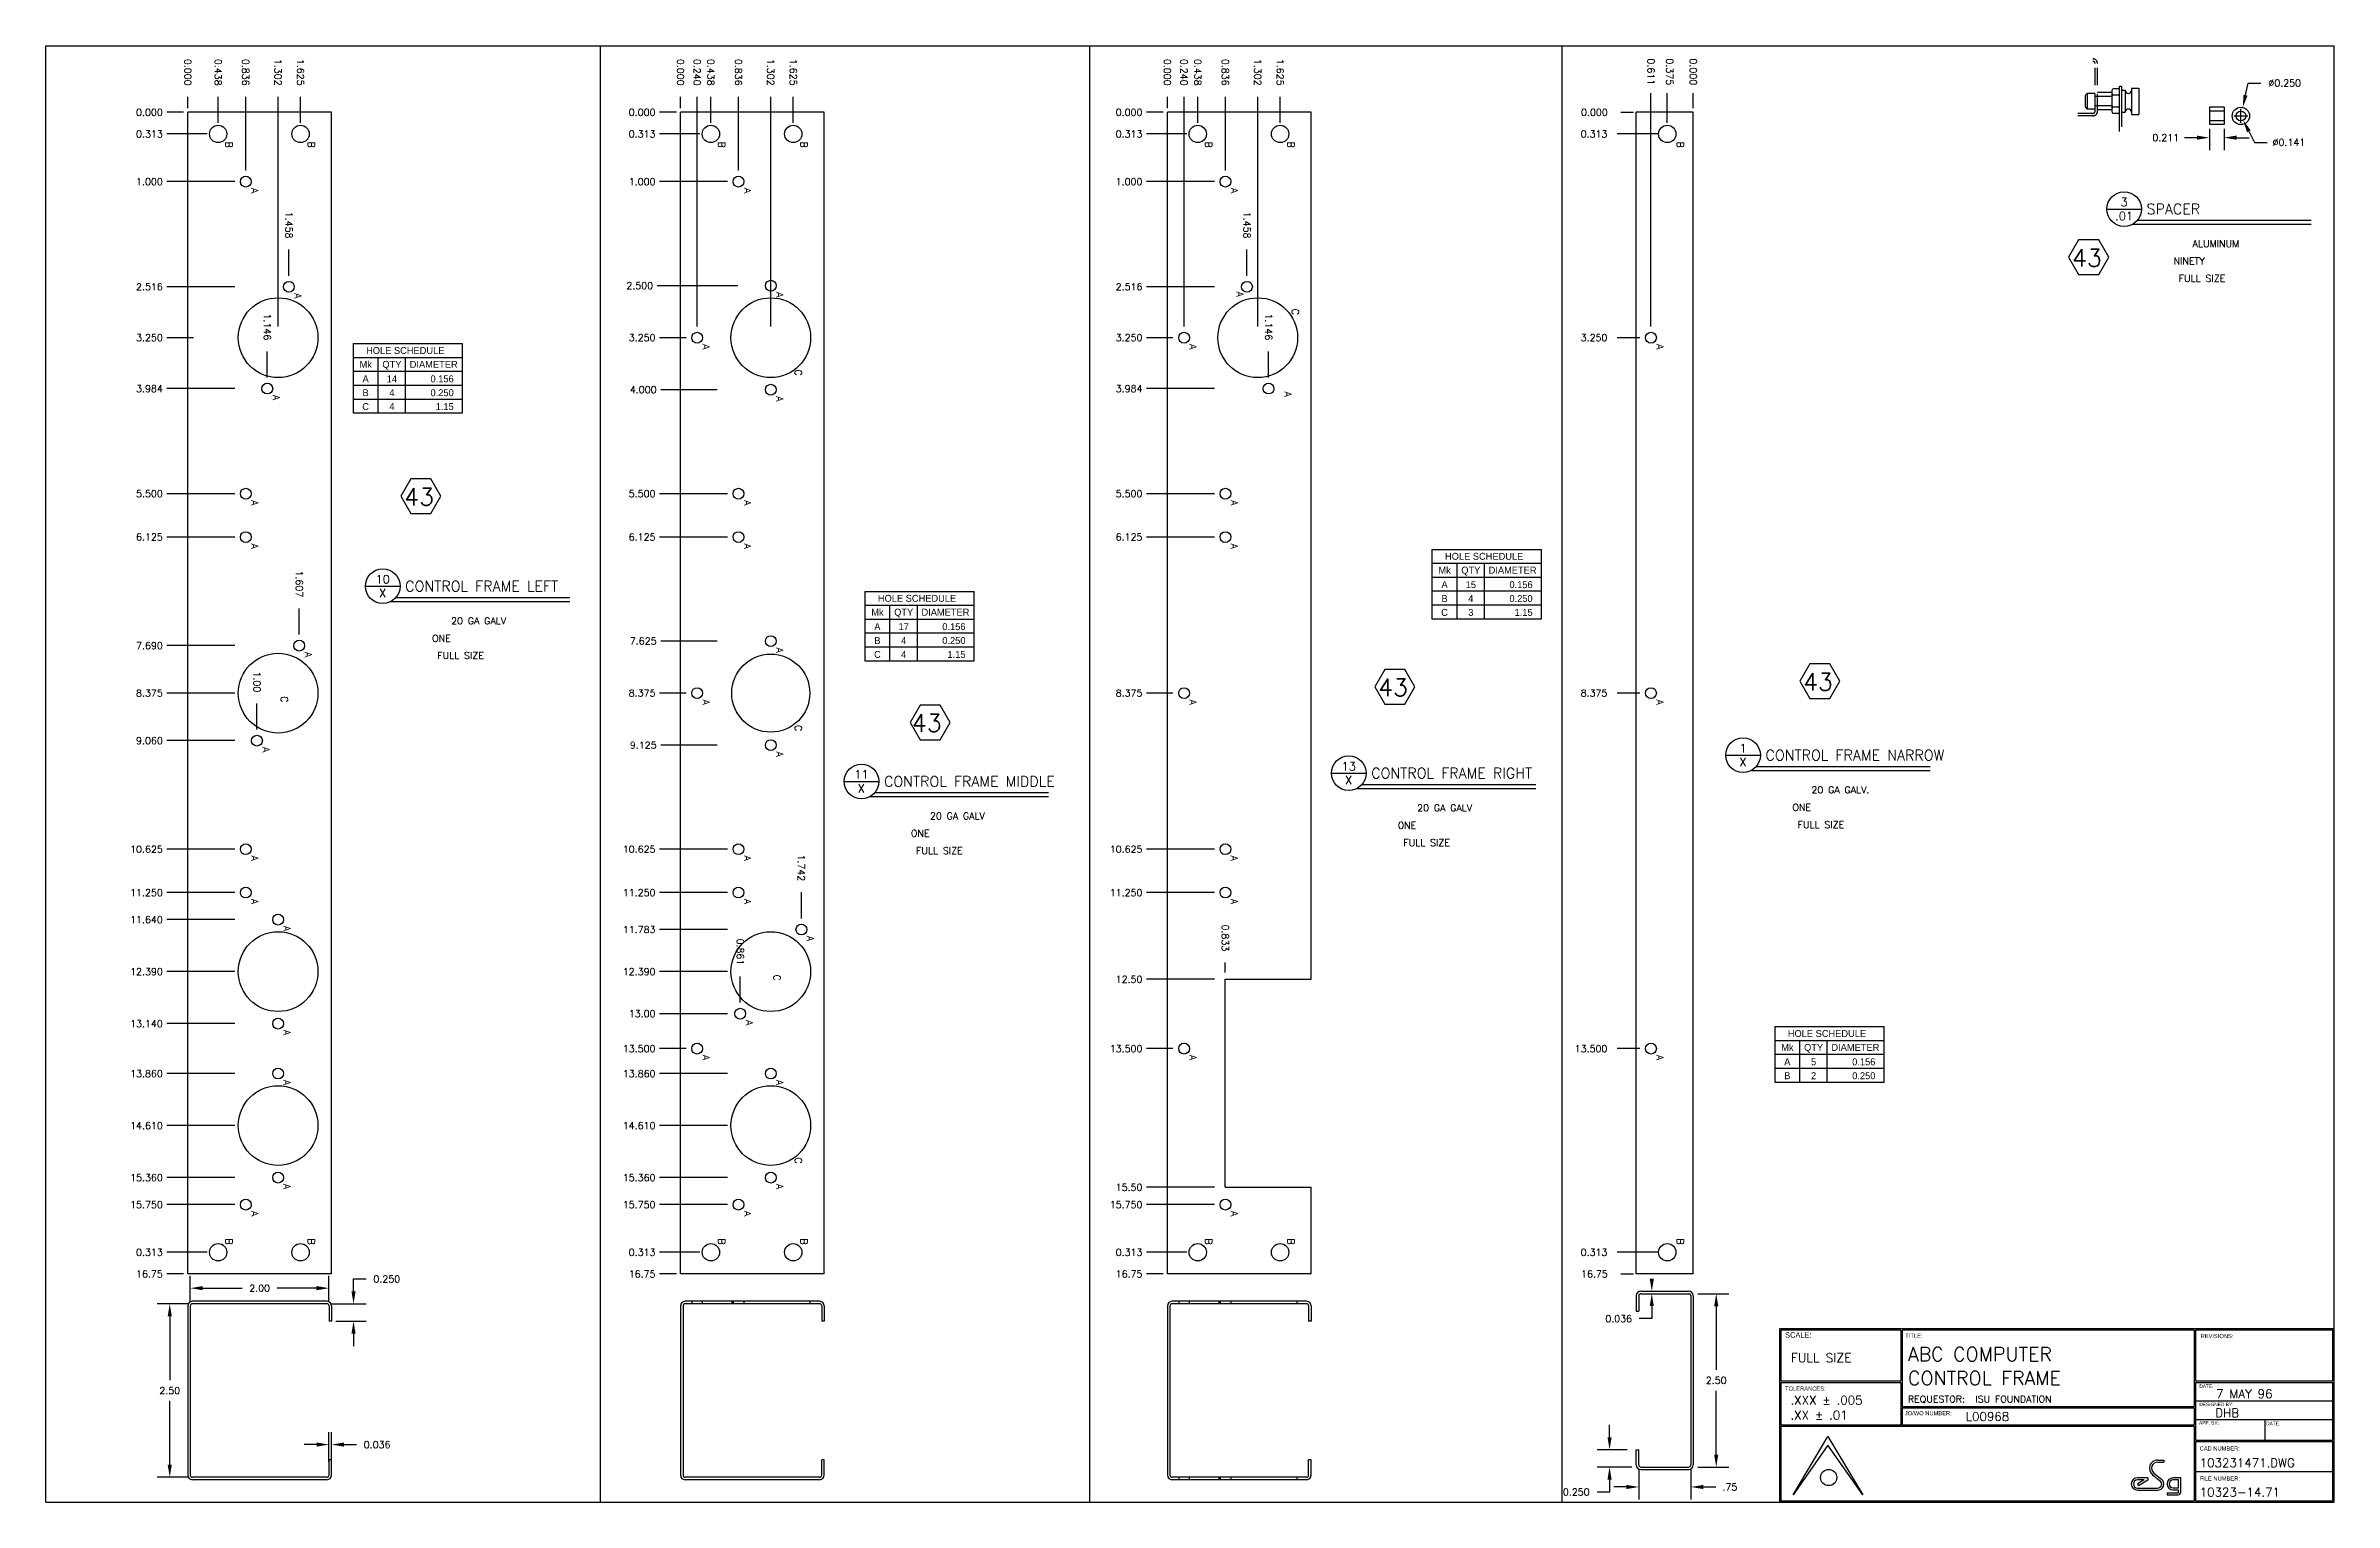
# Model space of a CAD drawing. Extents: x 0 to 33, y 0 to 21.
import ezdxf
from ezdxf.enums import TextEntityAlignment as Align

# ---------------------------------------------------------------- set-up
doc = ezdxf.new("R2010")
doc.units = 0
doc.header["$MEASUREMENT"] = 0
doc.linetypes.add('HIDDEN', pattern=[0.375, 0.25, -0.125])
doc.layers.get('0').update_dxf_attribs({"linetype": 'CONTINUOUS'})
doc.layers.get('DEFPOINTS').update_dxf_attribs({"linetype": 'CONTINUOUS'})
for name, color, linetype in [('BORDER', 5, 'CONTINUOUS'), ('DATUM', 2, 'CONTINUOUS'), ('DIM', 1, 'CONTINUOUS'), ('HIDDEN', 6, 'HIDDEN'), ('OBJECT', 3, 'CONTINUOUS'), ('TEXT', 2, 'CONTINUOUS')]:
    doc.layers.add(name, color=color, linetype=linetype)
doc.styles.add('FADD', font='fadd')
doc.styles.add('ROMANS', font='romans')
doc.styles.add('SIMPLEX', font='SIMPLEX')
doc.styles.add('TITLE', font='italic')
doc.dimstyles.get("Standard").update_dxf_attribs({"dimtxt": 0.18, "dimasz": 0.18, "dimexe": 0.18, "dimexo": 0.0625, "dimgap": 0.09, "dimtad": 0, "dimtih": 1, "dimtoh": 1, "dimdec": 4, "dimzin": 0, "dimdsep": 46, "dimtxsty": 'STANDARD', "dimcen": 0.09, "dimadec": 0, "dimazin": 0, "dimtfac": 1, "dimtdec": 4, "dimtofl": 0, "dimtmove": 0, "dimatfit": 3, "dimfxl": 1, "dimtolj": 1, "dimtzin": 0, "dimarcsym": 0})

msp = doc.modelspace()

# ---------------------------------------------------------------- texts
at = {"layer": 'DIM', "style": 'SIMPLEX'}
for s, p in [('0.000', (1.99841, 20.42542)), ('0.438', (2.43591, 20.42542)), ('0.836', (2.83441, 20.42542)), ('0.000', (9.10313, 20.42542)), ('0.240', (9.34288, 20.42542)), ('0.438', (9.54063, 20.42542)), ('0.836', (9.93913, 20.42542)), ('0.000', (16.12508, 20.42542)), ('0.240', (16.36483, 20.42542)), ('0.438', (16.56258, 20.42542)), ('0.836', (16.96108, 20.42542)), ('0.611', (23.09706, 20.43143)), ('0.375', (23.36681, 20.43143)), ('0.000', (23.70781, 20.43143)), ('1.302', (3.30003, 20.42542)), ('1.625', (3.6234, 20.42542)), ('1.302', (10.40475, 20.42542)), ('1.625', (10.72813, 20.42542)), ('1.302', (17.4267, 20.42542)), ('1.625', (17.75008, 20.42542)), ('1.458', (3.45596, 18.22153)), ('1.458', (17.27077, 18.22153)), ('1.146', (3.14409, 16.75431)), ('1.146', (17.58264, 16.75431)), ('1.607', (3.60508, 13.04808)), ('1.00', (2.99498, 11.67776)), ('1.742', (10.84559, 8.95468)), ('0.833', (16.95795, 7.94397)), ('0.861', (9.96391, 7.74115))]:
    msp.add_text(s, height=0.1, rotation=270, dxfattribs=at).set_placement(p, align=Align.RIGHT)
for s, p in [('0.000', (1.68744, 19.99085)), ('0.000', (8.79217, 19.99085)), ('0.000', (15.81412, 19.99085)), ('0.313', (1.68744, 19.67835)), ('0.313', (8.79217, 19.67835)), ('0.313', (15.81412, 19.67835)), ('0.313', (22.51913, 19.67835)), ('1.000', (1.68744, 18.99085)), ('1.000', (8.79217, 18.99085)), ('1.000', (15.81412, 18.99085)), ('2.516', (1.68744, 17.47446)), ('2.500', (8.75769, 17.49085)), ('2.516', (15.81412, 17.47446)), ('3.250', (1.68744, 16.74085)), ('3.250', (8.79217, 16.74085)), ('3.250', (15.81412, 16.74085)), ('3.250', (22.51913, 16.74085)), ('3.984', (1.68744, 16.00724)), ('4.000', (8.80829, 15.99085)), ('3.984', (15.81412, 16.00724)), ('5.500', (1.68744, 14.49085)), ('5.500', (8.79217, 14.49085)), ('5.500', (15.81412, 14.49085)), ('6.125', (1.68744, 13.86585)), ('6.125', (8.79217, 13.86585)), ('6.125', (15.81412, 13.86585)), ('7.690', (1.68744, 12.30101)), ('7.625', (8.80829, 12.36585)), ('8.375', (1.68744, 11.61585)), ('8.375', (8.79217, 11.61585)), ('8.375', (15.81412, 11.61585)), ('8.375', (22.51913, 11.61585)), ('9.060', (1.68744, 10.93069)), ('9.125', (8.80829, 10.86585)), ('10.625', (1.68744, 9.36585)), ('10.625', (8.79217, 9.36585)), ('10.625', (15.81412, 9.36585)), ('11.250', (1.68744, 8.74085)), ('11.250', (8.79217, 8.74085)), ('11.250', (15.81412, 8.74085)), ('11.640', (1.68744, 8.35085)), ('11.783', (8.79217, 8.20761)), ('12.390', (1.68744, 7.60085)), ('12.390', (8.79217, 7.60085)), ('12.50', (15.81412, 7.49085)), ('13.140', (1.68744, 6.85085)), ('13.00', (8.79217, 6.99409)), ('13.500', (8.79217, 6.49085)), ('13.500', (15.81412, 6.49085)), ('13.500', (22.51913, 6.49085)), ('13.860', (1.68744, 6.13085)), ('13.860', (8.79217, 6.13085)), ('14.610', (1.68744, 5.38085)), ('14.610', (8.79217, 5.38085)), ('15.360', (1.68744, 4.63085)), ('15.360', (8.79217, 4.63085)), ('15.750', (1.68744, 4.24085)), ('15.750', (8.79217, 4.24085)), ('15.750', (15.81412, 4.24085)), ('15.50', (15.81412, 4.49085)), ('0.313', (1.68744, 3.55335)), ('0.313', (8.79217, 3.55335)), ('0.313', (15.81412, 3.55335)), ('0.313', (22.51913, 3.55335)), ('16.75', (1.68744, 3.24085)), ('16.75', (8.79217, 3.24085)), ('16.75', (15.81412, 3.24085))]:
    msp.add_text(s, height=0.1, dxfattribs=at).set_placement(p, align=Align.RIGHT)
for s, p in [('0.000', (22.13858, 19.99085)), ('16.75', (22.13858, 3.24085))]:
    msp.add_text(s, height=0.1, dxfattribs=at).set_placement(p)
for s, p in [('B', (2.64058, 19.57367)), ('B', (3.82808, 19.57367)), ('B', (9.74531, 19.57367)), ('B', (10.93281, 19.57367)), ('B', (16.76726, 19.57367)), ('B', (17.95476, 19.57367)), ('B', (23.57149, 19.57367)), ('A', (3.01422, 18.91103)), ('A', (10.11895, 18.91103)), ('A', (17.1409, 18.91103)), ('A', (3.63578, 17.39464)), ('A', (10.58457, 17.41103)), ('A', (17.22227, 17.41778)), ('C', (18.02039, 17.1652)), ('A', (9.5227, 16.66103)), ('A', (16.54465, 16.66103)), ('A', (23.27688, 16.66103)), ('C', (10.85381, 16.28713)), ('A', (3.32392, 15.92742)), ('A', (10.58457, 15.91103)), ('A', (17.91158, 15.97587)), ('A', (3.01422, 14.41103)), ('A', (10.11895, 14.41103)), ('A', (17.1409, 14.41103)), ('A', (3.01422, 13.78603)), ('A', (10.11895, 13.78603)), ('A', (17.1409, 13.78603)), ('A', (3.7849, 12.22119)), ('A', (10.58457, 12.28603)), ('C', (3.43842, 11.57746)), ('A', (9.5227, 11.53603)), ('A', (16.54465, 11.53603)), ('A', (23.27688, 11.53603)), ('C', (10.85381, 11.16213)), ('A', (3.1748, 10.85087)), ('A', (10.58457, 10.78603)), ('A', (3.01422, 9.28603)), ('A', (10.11895, 9.28603)), ('A', (17.1409, 9.28603)), ('A', (3.01422, 8.66103)), ('A', (10.11895, 8.66103)), ('A', (17.1409, 8.66103)), ('A', (3.47985, 8.27103)), ('A', (11.02541, 8.12779)), ('C', (10.54314, 7.56246)), ('A', (10.14374, 6.91427)), ('A', (3.47985, 6.77103)), ('A', (9.5227, 6.41103)), ('A', (16.54465, 6.41103)), ('A', (23.27688, 6.41103)), ('A', (3.47985, 6.05103)), ('A', (10.58457, 6.05103)), ('C', (10.85381, 4.92713)), ('A', (3.47985, 4.55103)), ('A', (10.58457, 4.55103)), ('A', (3.01422, 4.16103)), ('A', (10.11895, 4.16103)), ('A', (17.1409, 4.16103)), ('B', (2.64058, 3.75803)), ('B', (3.82808, 3.75803)), ('B', (9.74531, 3.75803)), ('B', (10.93281, 3.75803)), ('B', (16.76726, 3.75803)), ('B', (17.95476, 3.75803)), ('B', (23.57149, 3.75803))]:
    msp.add_text(s, height=0.1, rotation=270, dxfattribs=at).set_placement(p, align=Align.MIDDLE)
at = {"layer": 'DIM', "linetype": 'ByBlock', "style": 'SIMPLEX'}
msp.add_text('0.036', height=0.1, dxfattribs=at).set_placement((22.6814, 2.64708), align=Align.MIDDLE_CENTER)
at = {"layer": 'OBJECT', "style": 'SIMPLEX'}
for p in [(29.21996, 17.81647), (5.16959, 14.37209), (25.34138, 11.70332), (19.2145, 11.62425), (12.49057, 11.11034)]:
    msp.add_text('43', height=0.25, dxfattribs=at).set_placement(p)

# ---------------------------------------------------------------- blocks, each defined once
blk = doc.blocks.new('*D4')
at = {"linetype": 'ByBlock'}
for p, q in [((12.165, 7.231), (12.205, 7.407)), ((12.205, 7.407), (12.385, 7.407)), ((11.998, 6.934), (12.198, 6.934)), ((12.098, 6.834), (12.098, 7.034))]:
    blk.add_line(p, q, dxfattribs=at)
blk.add_solid([(12.194, 7.225), (12.136, 7.238), (12.125, 7.056)], dxfattribs=at)
at = {"layer": 'DEFPOINTS', "color": 0, "linetype": 'ByBlock'}
for p in [(12.125, 7.056), (12.07, 6.812)]:
    blk.add_point(p, dxfattribs=at)
at = {"linetype": 'ByBlock', "style": 'SIMPLEX'}
blk.add_text('%%c0.250', height=0.1, dxfattribs=at).set_placement((12.73, 7.407), align=Align.MIDDLE_CENTER)
blk = doc.blocks.new('*D5')
at = {"linetype": 'ByBlock'}
for p, q in [((11.465, 6.62), (11.285, 6.62)), ((11.645, 6.746), (11.645, 6.44)), ((11.856, 6.746), (11.856, 6.44)), ((12.036, 6.62), (12.216, 6.62))]:
    blk.add_line(p, q, dxfattribs=at)
for points in [[(11.465, 6.65), (11.465, 6.59), (11.645, 6.62)], [(12.036, 6.65), (12.036, 6.59), (11.856, 6.62)]]:
    blk.add_solid(points, dxfattribs=at)
at = {"layer": 'DEFPOINTS', "color": 0, "linetype": 'ByBlock'}
for p in [(11.645, 6.809), (11.645, 6.62), (11.856, 6.809)]:
    blk.add_point(p, dxfattribs=at)
at = {"linetype": 'ByBlock', "style": 'SIMPLEX'}
blk.add_text('0.211', height=0.1, dxfattribs=at).set_placement((11.016, 6.62), align=Align.MIDDLE_CENTER)
blk = doc.blocks.new('*D6')
at = {"linetype": 'ByBlock'}
for p, q in [((11.998, 6.934), (12.198, 6.934)), ((12.098, 6.834), (12.098, 7.034)), ((12.213, 6.712), (12.296, 6.552)), ((12.296, 6.552), (12.476, 6.552))]:
    blk.add_line(p, q, dxfattribs=at)
blk.add_solid([(12.187, 6.698), (12.24, 6.726), (12.13, 6.872)], dxfattribs=at)
at = {"layer": 'DEFPOINTS', "color": 0, "linetype": 'ByBlock'}
for p in [(12.065, 6.996), (12.13, 6.872)]:
    blk.add_point(p, dxfattribs=at)
at = {"linetype": 'ByBlock', "style": 'SIMPLEX'}
blk.add_text('%%c0.141', height=0.1, dxfattribs=at).set_placement((12.791, 6.552), align=Align.MIDDLE_CENTER)
blk = doc.blocks.new('P-TITLE')
at = {"layer": 'OBJECT'}
for p, q in [((-1.562, -0.638), (-1.062, -0.638)), ((1.387, -0.862), (-1.188, -0.862)), ((-1.113, -0.8), (1.387, -0.8))]:
    blk.add_line(p, q, dxfattribs=at)
blk.add_circle((-1.312, -0.638), 0.25, dxfattribs=at)
at = {"layer": 'OBJECT', "style": 'ROMANS'}
for tag, p in [('NO.', (-1.312, -0.538)), ('PAGE', (-1.312, -0.738))]:
    blk.add_attdef(tag, text='', height=0.12, dxfattribs=at).set_placement(p, align=Align.MIDDLE)
for tag, p, height in [('DESCRIPTION', (-0.988, -0.712), 0.15), ('#_REQUIRED', (-0.6, -1.438), 0.1), ('MATERIAL', (-0.325, -1.188), 0.1), ('SCALE', (-0.525, -1.688), 0.1)]:
    blk.add_attdef(tag, p, '', height=height, dxfattribs=at)
at = {"layer": 'OBJECT', "style": 'ROMANS', "flags": 2}
for tag, p in [('MATERIAL:', (-1.163, -1.188)), ('SCALE:', (-1.163, -1.688)), ('REQD:', (-1.163, -1.438))]:
    blk.add_attdef(tag, p, '', height=0.1, dxfattribs=at)
blk = doc.blocks.new('HOLES')
at = {"layer": 'DATUM'}
for p, q in [((0, 0), (0, -2)), ((3.638889, -2), (3.638889, 0)), ((7.583333, -2), (7.583333, 0)), ((15.777778, -2), (15.777778, 0)), ((0, -2), (15.777778, -2))]:
    blk.add_line(p, q, dxfattribs=at)
at = {"layer": 'DATUM', "style": 'FADD'}
for tag, p in [('MK', (1.819444, -1.586582)), ('QTY', (5.611111, -1.586582))]:
    blk.add_attdef(tag, text='', height=1, dxfattribs=at).set_placement(p, align=Align.CENTER)
blk.add_attdef('SIZE', text='', height=1, dxfattribs=at).set_placement((14.525794, -1.586582), align=Align.RIGHT)
blk = doc.blocks.new('HOLEHDR')
at = {"layer": 'DATUM'}
for p, q in [((0, 0), (0, -4)), ((0, 0), (15.778173, 0)), ((15.778173, -4), (15.778173, 0)), ((0, -2), (15.778173, -2)), ((3.638889, -4), (3.638889, -2)), ((7.583333, -4), (7.583333, -2)), ((0, -4), (15.778173, -4))]:
    blk.add_line(p, q, dxfattribs=at)
at = {"layer": 'DATUM', "style": 'FADD'}
for s, p in [('Mk', (0.944445, -3.5)), ('HOLE SCHEDULE', (1.888889, -1.5)), ('QTY', (4.236111, -3.5)), ('DIAMETER', (8.180556, -3.5))]:
    blk.add_text(s, height=1, dxfattribs=at).set_placement(p)
blk = doc.blocks.new('T-BLK')
for p, q in [((-7.8, 0.106), (-7.3, 0.949)), ((-7.3, 0.824), (-7.8, 0.106)), ((-7.3, 0.949), (-6.8, 0.106)), ((-6.8, 0.106), (-7.3, 0.824)), ((-2.689, 0.351), (-2.838, 0.351)), ((-2.689, 0.351), (-2.689, 0.316)), ((-2.621, 0.397), (-2.511, 0.308)), ((-2.603, 0.42), (-2.492, 0.332)), ((-2.547, 0.608), (-2.459, 0.608)), ((-2.547, 0.578), (-2.459, 0.578)), ((-2.459, 0.608), (-2.459, 0.578)), ((-2.214, 0.351), (-2.325, 0.351)), ((-2.214, 0.144), (-2.214, 0.351)), ((-2.739, 0.321), (-2.838, 0.321)), ((-2.739, 0.321), (-2.838, 0.263)), ((-2.838, 0.263), (-2.822, 0.237)), ((-2.838, 0.204), (-2.547, 0.204)), ((-2.838, 0.174), (-2.547, 0.174)), ((-2.689, 0.316), (-2.822, 0.237)), ((-2.411, 0.136), (-2.411, 0.106)), ((-2.411, 0.136), (-2.252, 0.136)), ((-2.411, 0.106), (-2.252, 0.106)), ((-2.244, 0.321), (-2.325, 0.321)), ((-2.325, 0.209), (-2.244, 0.209)), ((-2.325, 0.179), (-2.244, 0.179)), ((-2.244, 0.209), (-2.244, 0.321)), ((-2.244, 0.144), (-2.244, 0.179))]:
    blk.add_line(p, q)
blk.add_circle((-7.29, 0.356), 0.117)
for centre, radius, start, end in [((-2.838, 0.263), 0.0887, 90, 270), ((-2.547, 0.49), 0.119, 90, 231.3801), ((-2.547, 0.49), 0.0887, 90, 231.3801), ((-2.547, 0.263), 0.0887, 270, 51.3801), ((-2.325, 0.265), 0.086, 90, 270), ((-2.838, 0.263), 0.0587, 90, 270), ((-2.547, 0.263), 0.0587, 270, 51.3801), ((-2.325, 0.265), 0.056, 90, 270), ((-2.252, 0.144), 0.00793, 270, 0), ((-2.252, 0.144), 0.0379, 270, 0)]:
    blk.add_arc(centre, radius, start, end)
at = {"layer": 'BORDER'}
for p, q in [((-6.251, 2.48), (-6.251, 1.748)), ((-6.231, 2.48), (-6.231, 1.381)), ((-2.021, 2.48), (-2.021, 1.381)), ((-2.001, 2.48), (-2.001, 1.748)), ((-7.98, 1.748), (-6.251, 1.748)), ((-7.98, 1.728), (-6.251, 1.728)), ((-6.251, 1.728), (-6.251, 1.111)), ((-2.001, 1.748), (-0.02, 1.748)), ((-2.001, 1.728), (-0.02, 1.728)), ((-2.001, 1.728), (-2.001, 0.897)), ((-6.231, 1.381), (-2.021, 1.381)), ((-6.231, 1.361), (-2.021, 1.361)), ((-6.231, 1.361), (-6.231, 1.111)), ((-2.021, 1.361), (-2.021, 1.111)), ((-6.251, 1.111), (-7.98, 1.111)), ((-2.021, 1.091), (-7.98, 1.091)), ((-2.021, 1.111), (-6.231, 1.111)), ((-2.021, 1.091), (-2.021, 0.02)), ((-2.001, 0.897), (-0.02, 0.897)), ((-2.001, 0.877), (-0.02, 0.877)), ((-2.001, 0.877), (-2.001, 0.02))]:
    blk.add_line(p, q, dxfattribs=at)
for points in [[(0, 0), (0, 2.5), (-8, 2.5), (-8, 0), (0, 0)], [(-6.251, 2.48), (-7.98, 2.48), (-7.98, 1.748)], [(-2.021, 2.48), (-6.231, 2.48)], [(-0.02, 1.748), (-0.02, 2.48), (-2.001, 2.48)], [(-7.98, 1.728), (-7.98, 1.111)], [(-0.02, 0.897), (-0.02, 1.728)], [(-7.98, 1.091), (-7.98, 0.02), (-2.021, 0.02)], [(-0.02, 0.02), (-0.02, 0.877)], [(-2.001, 0.02), (-0.02, 0.02)]]:
    blk.add_lwpolyline(points, dxfattribs=at)
at = {"layer": 'TEXT', "color": 2}
for p, q in [((-0.02, 1.456), (-2.001, 1.456)), ((-2.001, 1.191), (-0.02, 1.191)), ((-1.001, 1.191), (-1.001, 0.897)), ((-2.001, 0.444), (-0.02, 0.444))]:
    blk.add_line(p, q, dxfattribs=at)
at = {"style": 'SIMPLEX'}
for s, height, p in [('.XXX %%P .005', 0.125, (-7.841, 1.408)), ('REQUESTOR:', 0.1, (-6.148, 1.436)), ('.XX %%P .01', 0.125, (-7.841, 1.194))]:
    blk.add_text(s, height=height, dxfattribs=at).set_placement(p)
for tag, p, height in [('DWG_:_ACT', (-7.836, 2.018), 0.13), ('FLINE_TITLE', (-6.147, 2.034), 0.2), ('SLINE_TITLE', (-6.147, 1.69), 0.2), ('REQUESTOR', (-5.176, 1.436), 0.1), ('DESN', (-1.715, 1.225), 0.125), ('DATE', (-1.704, 1.501), 0.125), ('J.O.N.', (-5.314, 1.174), 0.125), ('CAD_NUMBER', (-1.94, 0.505), 0.125), ('FILE_NUMBER', (-1.94, 0.084), 0.125)]:
    blk.add_attdef(tag, p, '', height=height, dxfattribs=at)
at = {"color": 7, "style": 'TITLE', "flags": 2}
for tag, p, height in [('TOP_LINE_LOGO', (-6.698, 0.767), 0.17), ('BOTTOM_LINE_LOGO', (-6.693, 0.147), 0.125)]:
    blk.add_attdef(tag, p, '', height=height, dxfattribs=at)
at = {"style": 'SIMPLEX', "flags": 2}
for tag, p, height in [('SECOND_LOGO_LINE', (-6.692, 0.384), 0.085), ('FIRST_LOGO_LINE', (-6.691, 0.542), 0.1)]:
    blk.add_attdef(tag, p, '', height=height, dxfattribs=at)
at = {"layer": 'TEXT'}
for s, height, p in [('SCALE:', 0.08, (-7.918, 2.372)), ('TITLE:', 0.06, (-6.186, 2.371)), ('REVISIONS:', 0.06, (-1.928, 2.366)), ('TOLERANCES:', 0.06, (-7.919, 1.609)), ('DATE:', 0.05, (-1.945, 1.648)), ('DESIGNED BY:', 0.05, (-1.945, 1.386)), ('JO/WO NUMBER:', 0.06, (-6.192, 1.254)), ('APP. BY:', 0.05, (-1.95, 1.12)), ('DATE:', 0.05, (-0.982, 1.11)), ('CAD NUMBER:', 0.06, (-1.941, 0.745)), ('FILE NUMBER:', 0.06, (-1.94, 0.312))]:
    blk.add_text(s, height=height, dxfattribs=at).set_placement(p)
blk = doc.blocks.new('*D7')
at = {"linetype": 'ByBlock'}
for p, q in [((76.916, 7.717), (76.916, 8.09)), ((78.916, 7.717), (78.916, 8.09)), ((77.096, 7.91), (77.664, 7.91)), ((78.736, 7.91), (78.169, 7.91))]:
    blk.add_line(p, q, dxfattribs=at)
for points in [[(77.096, 7.94), (77.096, 7.88), (76.916, 7.91)], [(78.736, 7.94), (78.736, 7.88), (78.916, 7.91)]]:
    blk.add_solid(points, dxfattribs=at)
at = {"layer": 'DEFPOINTS', "color": 0, "linetype": 'ByBlock'}
for p in [(76.916, 7.91), (76.916, 7.654), (78.916, 7.654)]:
    blk.add_point(p, dxfattribs=at)
at = {"linetype": 'ByBlock', "style": 'SIMPLEX'}
blk.add_text('2.00', height=0.1, dxfattribs=at).set_placement((77.916, 7.91), align=Align.MIDDLE_CENTER)
blk = doc.blocks.new('*D8')
at = {"linetype": 'ByBlock'}
for p, q in [((79.27, 7.864), (79.27, 8.044)), ((79.27, 8.044), (79.45, 8.044)), ((78.949, 7.684), (79.45, 7.684)), ((79.015, 7.434), (79.45, 7.434)), ((79.27, 7.254), (79.27, 7.074))]:
    blk.add_line(p, q, dxfattribs=at)
for points in [[(79.24, 7.864), (79.3, 7.864), (79.27, 7.684)], [(79.24, 7.254), (79.3, 7.254), (79.27, 7.434)]]:
    blk.add_solid(points, dxfattribs=at)
at = {"layer": 'DEFPOINTS', "color": 0, "linetype": 'ByBlock'}
for p in [(78.886, 7.684), (79.27, 7.684), (78.952, 7.434)]:
    blk.add_point(p, dxfattribs=at)
at = {"linetype": 'ByBlock', "style": 'SIMPLEX'}
blk.add_text('0.250', height=0.1, dxfattribs=at).set_placement((79.75, 8.044), align=Align.MIDDLE_CENTER)
blk = doc.blocks.new('*D9')
at = {"linetype": 'ByBlock'}
for p, q in [((76.883, 7.684), (76.44, 7.684)), ((76.62, 7.504), (76.62, 6.584)), ((76.62, 5.364), (76.62, 6.284)), ((76.883, 5.184), (76.44, 5.184))]:
    blk.add_line(p, q, dxfattribs=at)
for points in [[(76.59, 7.504), (76.65, 7.504), (76.62, 7.684)], [(76.59, 5.364), (76.65, 5.364), (76.62, 5.184)]]:
    blk.add_solid(points, dxfattribs=at)
at = {"layer": 'DEFPOINTS', "color": 0, "linetype": 'ByBlock'}
for p in [(76.946, 7.684), (76.62, 5.184), (76.946, 5.184)]:
    blk.add_point(p, dxfattribs=at)
at = {"linetype": 'ByBlock', "style": 'SIMPLEX'}
blk.add_text('2.50', height=0.1, dxfattribs=at).set_placement((76.62, 6.434), align=Align.MIDDLE_CENTER)
blk = doc.blocks.new('*D10')
at = {"linetype": 'ByBlock'}
for p, q in [((112.193, 15.421), (112.637, 15.421)), ((112.457, 15.241), (112.457, 14.321)), ((112.457, 13.101), (112.457, 14.021)), ((112.193, 12.921), (112.637, 12.921))]:
    blk.add_line(p, q, dxfattribs=at)
for points in [[(112.427, 15.241), (112.487, 15.241), (112.457, 15.421)], [(112.427, 13.101), (112.487, 13.101), (112.457, 12.921)]]:
    blk.add_solid(points, dxfattribs=at)
at = {"layer": 'DEFPOINTS', "color": 0, "linetype": 'ByBlock'}
for p in [(112.13, 15.421), (112.457, 15.421), (112.13, 12.921)]:
    blk.add_point(p, dxfattribs=at)
at = {"linetype": 'ByBlock', "style": 'SIMPLEX'}
blk.add_text('2.50', height=0.1, dxfattribs=at).set_placement((112.457, 14.171), align=Align.MIDDLE_CENTER)
blk = doc.blocks.new('*D11')
at = {"linetype": 'ByBlock'}
for p, q in [((111.341, 12.888), (111.341, 12.454)), ((112.091, 12.888), (112.091, 12.454)), ((111.161, 12.634), (110.981, 12.634)), ((112.271, 12.634), (112.451, 12.634))]:
    blk.add_line(p, q, dxfattribs=at)
for points in [[(111.161, 12.664), (111.161, 12.604), (111.341, 12.634)], [(112.271, 12.664), (112.271, 12.604), (112.091, 12.634)]]:
    blk.add_solid(points, dxfattribs=at)
at = {"layer": 'DEFPOINTS', "color": 0, "linetype": 'ByBlock'}
for p in [(111.341, 12.951), (112.091, 12.951), (112.091, 12.634)]:
    blk.add_point(p, dxfattribs=at)
at = {"linetype": 'ByBlock', "style": 'SIMPLEX'}
blk.add_text('.75', height=0.1, dxfattribs=at).set_placement((112.655, 12.634), align=Align.MIDDLE_CENTER)
blk = doc.blocks.new('*D12')
at = {"linetype": 'ByBlock'}
for p, q in [((110.919, 13.351), (110.919, 13.531)), ((111.174, 13.171), (110.739, 13.171)), ((111.24, 12.921), (110.739, 12.921)), ((110.919, 12.561), (110.739, 12.561)), ((110.919, 12.741), (110.919, 12.561))]:
    blk.add_line(p, q, dxfattribs=at)
for points in [[(110.889, 13.351), (110.949, 13.351), (110.919, 13.171)], [(110.889, 12.741), (110.949, 12.741), (110.919, 12.921)]]:
    blk.add_solid(points, dxfattribs=at)
at = {"layer": 'DEFPOINTS', "color": 0, "linetype": 'ByBlock'}
for p in [(110.919, 12.921), (111.237, 13.171), (111.303, 12.921)]:
    blk.add_point(p, dxfattribs=at)
at = {"linetype": 'ByBlock', "style": 'SIMPLEX'}
blk.add_text('0.250', height=0.1, dxfattribs=at).set_placement((110.439, 12.561), align=Align.MIDDLE_CENTER)
blk = doc.blocks.new('*D13')
at = {"linetype": 'ByBlock'}
for p, q in [((86.49, 5.655), (86.31, 5.655)), ((86.67, 5.404), (86.67, 5.835)), ((86.706, 5.404), (86.706, 5.835)), ((86.886, 5.655), (87.066, 5.655))]:
    blk.add_line(p, q, dxfattribs=at)
for points in [[(86.49, 5.685), (86.49, 5.625), (86.67, 5.655)], [(86.886, 5.685), (86.886, 5.625), (86.706, 5.655)]]:
    blk.add_solid(points, dxfattribs=at)
at = {"layer": 'DEFPOINTS', "color": 0, "linetype": 'ByBlock'}
for p in [(86.706, 5.655), (86.67, 5.341), (86.706, 5.341)]:
    blk.add_point(p, dxfattribs=at)
at = {"linetype": 'ByBlock', "style": 'SIMPLEX'}
blk.add_text('0.036', height=0.1, dxfattribs=at).set_placement((87.364, 5.655), align=Align.MIDDLE_CENTER)

# ---------------------------------------------------------------- dimensions: what is measured, and where the dimension line sits
at = {"layer": 'DIM'}
for p1, p2, picture, middle in [((31.62587, 19.86706), (31.68113, 20.11088), '*D4', (32.28593, 20.46197)), ((31.62105, 20.05133), (31.68595, 19.92661), '*D6', (32.34641, 19.60725))]:
    dim = msp.add_diameter_dim_2p(p1=p1, p2=p2, dimstyle='Standard', dxfattribs=at)
    dim.commit()
    dim.dimension.update_dxf_attribs({"geometry": picture, "text_midpoint": middle, "insert": (19.55578, 13.05502)})
for base, p1, p2, angle, text, picture, middle, set_off in [((2.0844, 3.08694), (4.0844, 2.83092), (2.0844, 2.83092), 180, '2.00', '*D7', (3.0844, 3.08694), (-74.83208, -4.82353)), ((24.08793, 3.00708), (23.76138, 0.50708), (23.76138, 3.00708), 90, '2.50', '*D10', (24.08793, 1.75708), (-88.36886, -12.41425)), ((1.78785, 0.36092), (2.1144, 2.86092), (2.1144, 0.36092), 270, '2.50', '*D9', (1.78785, 1.61092), (-74.83208, -4.82353))]:
    dim = msp.add_linear_dim(base=base, p1=p1, p2=p2, angle=angle, text=text, dimstyle='Standard', dxfattribs=at)
    dim.commit()
    dim.dimension.update_dxf_attribs({"geometry": picture, "text_midpoint": middle, "insert": set_off})
for base, p1, p2, angle, picture, middle, set_off in [((4.43793, 2.86092), (4.1204, 2.61092), (4.0544, 2.86092), 270, '*D8', (4.91793, 3.22092), (-74.83208, -4.82353)), ((22.55029, 0.50708), (22.86782, 0.75708), (22.93382, 0.50708), 90, '*D12', (22.07029, 0.14708), (-88.36886, -12.41425))]:
    dim = msp.add_linear_dim(base=base, p1=p1, p2=p2, angle=angle, dimstyle='Standard', dxfattribs=at)
    dim.commit()
    dim.dimension.update_dxf_attribs({"geometry": picture, "text_midpoint": middle, "insert": set_off})
dim = msp.add_linear_dim(base=(4.1204, 0.83149), p1=(4.0844, 0.51727), p2=(4.1204, 0.51727), dimstyle='Standard', dxfattribs=at)
dim.commit()
dim.dimension.update_dxf_attribs({"geometry": '*D13', "text_midpoint": (4.77802, 0.83149), "insert": (-82.58585, -4.82353)})
dim = msp.add_linear_dim(base=(23.72181, 0.2193), p1=(22.97181, 0.53708), p2=(23.72181, 0.53708), text='.75', dimstyle='Standard', dxfattribs=at)
dim.commit()
dim.dimension.update_dxf_attribs({"geometry": '*D11', "text_midpoint": (24.28658, 0.2193), "insert": (-88.36886, -12.41425)})
at = {"layer": 'OBJECT'}
dim = msp.add_linear_dim(base=(31.20076, 19.67467), p1=(31.41176, 19.86397), p2=(31.20076, 19.86397), dimstyle='Standard', dxfattribs=at)
dim.commit()
dim.dimension.update_dxf_attribs({"geometry": '*D5', "text_midpoint": (30.57171, 19.67467), "insert": (19.55578, 13.05502)})

# ---------------------------------------------------------------- linework, layer by layer
at = {"layer": 'BORDER'}
for p, q in [((0, 21), (33, 21)), ((0, 0), (0, 21)), ((8.00106, 0), (8.00106, 21)), ((15.05597, 0), (15.05597, 21)), ((21.8674, 0), (21.8674, 21)), ((33, 0), (33, 21)), ((0, 0), (33, 0))]:
    msp.add_line(p, q, dxfattribs=at)
at = {"layer": 'DEFPOINTS', "color": 0, "linetype": 'ByBlock'}
for p in [(3.01502, 0.36092), (3.01502, 0.32492)]:
    msp.add_point(p, dxfattribs=at)
at = {"layer": 'DIM'}
for p, q in [((2.0484, 20.10085), (2.0484, 20.26462)), ((2.4859, 19.88835), (2.4859, 20.26462)), ((2.8844, 19.20085), (2.8844, 20.26462)), ((3.35003, 16.95085), (3.35003, 20.26462)), ((3.6734, 19.88835), (3.6734, 20.26462)), ((9.15313, 20.10085), (9.15313, 20.26462)), ((9.39288, 16.95085), (9.39288, 20.26462)), ((9.59063, 19.88835), (9.59063, 20.26462)), ((9.98913, 19.20085), (9.98913, 20.26462)), ((10.45475, 16.95085), (10.45475, 20.26462)), ((10.77813, 19.88835), (10.77813, 20.26462)), ((16.17508, 20.10085), (16.17508, 20.26462)), ((16.41483, 16.95085), (16.41483, 20.26462)), ((16.61258, 19.88835), (16.61258, 20.26462)), ((17.01108, 19.20085), (17.01108, 20.26462)), ((17.4767, 16.95085), (17.4767, 20.26462)), ((17.80008, 19.88835), (17.80008, 20.26462)), ((23.14706, 16.95085), (23.14706, 20.31485)), ((23.38281, 19.88835), (23.38281, 20.31485)), ((23.75781, 20.10085), (23.75781, 20.31485)), ((1.98841, 20.04085), (1.74744, 20.04085)), ((9.09313, 20.04085), (8.85217, 20.04085)), ((16.11508, 20.04085), (15.87412, 20.04085)), ((22.71506, 20.04085), (22.89399, 20.04085)), ((2.32591, 19.72835), (1.74744, 19.72835)), ((9.43063, 19.72835), (8.85217, 19.72835)), ((16.45258, 19.72835), (15.87412, 19.72835)), ((23.25681, 19.72835), (22.65781, 19.72835)), ((2.72441, 19.04085), (1.74744, 19.04085)), ((9.82913, 19.04085), (8.85217, 19.04085)), ((16.85108, 19.04085), (15.87412, 19.04085)), ((3.50596, 17.68446), (3.50596, 18.06073)), ((17.32077, 17.68446), (17.32077, 18.06073)), ((2.72441, 17.52446), (1.74744, 17.52446)), ((9.97825, 17.54085), (8.81769, 17.54085)), ((16.85108, 17.52446), (15.87412, 17.52446)), ((2.12816, 16.79085), (1.74744, 16.79085)), ((3.1941, 16.21724), (3.1941, 16.59351)), ((9.23288, 16.79085), (8.85217, 16.79085)), ((16.25483, 16.79085), (15.87412, 16.79085)), ((17.63264, 16.21724), (17.63264, 16.59351)), ((22.98706, 16.79085), (22.65781, 16.79085)), ((2.72441, 16.05724), (1.74744, 16.05724)), ((9.68001, 16.04085), (8.86829, 16.04085)), ((16.85108, 16.05724), (15.87412, 16.05724)), ((2.72441, 14.54085), (1.74744, 14.54085)), ((9.82913, 14.54085), (8.85217, 14.54085)), ((16.85108, 14.54085), (15.87412, 14.54085)), ((2.72441, 13.91585), (1.74744, 13.91585)), ((9.82913, 13.91585), (8.85217, 13.91585)), ((16.85108, 13.91585), (15.87412, 13.91585)), ((3.65508, 12.51101), (3.65508, 12.88728)), ((2.72441, 12.35101), (1.74744, 12.35101)), ((9.68001, 12.41585), (8.86829, 12.41585)), ((2.72441, 11.66585), (1.74744, 11.66585)), ((9.23288, 11.66585), (8.85217, 11.66585)), ((16.25483, 11.66585), (15.87412, 11.66585)), ((22.98706, 11.66585), (22.65781, 11.66585)), ((3.04498, 11.14069), (3.04498, 11.51696)), ((2.72441, 10.98069), (1.74744, 10.98069)), ((9.68001, 10.91585), (8.86829, 10.91585)), ((2.72441, 9.41585), (1.74744, 9.41585)), ((9.82913, 9.41585), (8.85217, 9.41585)), ((16.85108, 9.41585), (15.87412, 9.41585)), ((2.72441, 8.79085), (1.74744, 8.79085)), ((9.82913, 8.79085), (8.85217, 8.79085)), ((10.89559, 8.41761), (10.89559, 8.79389)), ((16.85108, 8.79085), (15.87412, 8.79085)), ((2.72441, 8.40085), (1.74744, 8.40085)), ((9.82913, 8.25761), (8.85217, 8.25761)), ((2.72441, 7.65085), (1.74744, 7.65085)), ((9.82913, 7.65085), (8.85217, 7.65085)), ((17.00795, 7.63871), (17.00795, 7.78317)), ((10.01392, 7.20409), (10.01392, 7.58036)), ((16.85108, 7.54085), (15.87412, 7.54085)), ((9.82913, 7.04409), (8.85217, 7.04409)), ((2.72441, 6.90085), (1.74744, 6.90085)), ((9.23288, 6.54085), (8.85217, 6.54085)), ((16.25483, 6.54085), (15.87412, 6.54085)), ((22.98706, 6.54085), (22.65781, 6.54085)), ((2.72441, 6.18085), (1.74744, 6.18085)), ((9.82913, 6.18085), (8.85217, 6.18085)), ((2.72441, 5.43085), (1.74744, 5.43085)), ((9.82913, 5.43085), (8.85217, 5.43085)), ((2.72441, 4.68085), (1.74744, 4.68085)), ((9.82913, 4.68085), (8.85217, 4.68085)), ((2.72441, 4.29085), (1.74744, 4.29085)), ((9.82913, 4.29085), (8.85217, 4.29085)), ((16.85108, 4.54085), (15.87412, 4.54085)), ((16.85108, 4.29085), (15.87412, 4.29085)), ((2.32591, 3.60335), (1.74744, 3.60335)), ((9.43063, 3.60335), (8.85217, 3.60335)), ((16.45258, 3.60335), (15.87412, 3.60335)), ((23.25681, 3.60335), (22.65781, 3.60335)), ((1.98841, 3.29085), (1.74744, 3.29085)), ((9.09313, 3.29085), (8.85217, 3.29085)), ((16.11508, 3.29085), (15.87412, 3.29085)), ((22.71506, 3.29085), (22.89399, 3.29085))]:
    msp.add_line(p, q, dxfattribs=at)
at = {"layer": 'DIM', "linetype": 'ByBlock'}
for p, q in [((23.15902, 2.64708), (22.97902, 2.64708)), ((23.15902, 2.82708), (23.15902, 2.64708))]:
    msp.add_line(p, q, dxfattribs=at)
for points in [[(23.12902, 3.22308), (23.18902, 3.22308), (23.15902, 3.04308)], [(23.12902, 2.82708), (23.18902, 2.82708), (23.15902, 3.00708)]]:
    msp.add_solid(points, dxfattribs=at)
at = {"layer": 'HIDDEN'}
for p, q in [((29.55062, 20.05561), (29.55062, 20.74561)), ((29.58662, 20.05561), (29.58662, 20.74561)), ((29.52062, 20.02561), (29.30062, 20.02561)), ((29.52062, 19.98961), (29.30062, 19.98961)), ((31.41176, 20.05927), (31.20076, 20.05927)), ((31.41176, 19.91867), (31.20076, 19.91867)), ((9.31475, 2.89692), (9.31475, 2.86092)), ((9.471, 2.86092), (9.471, 2.89692)), ((9.89225, 2.89692), (9.89225, 2.86092)), ((9.911, 2.89692), (9.911, 2.86092)), ((10.06725, 2.89692), (10.06725, 2.86092)), ((11.01725, 2.89692), (11.01725, 2.86092)), ((16.3367, 2.89692), (16.3367, 2.86092)), ((16.49295, 2.86092), (16.49295, 2.89692)), ((16.9142, 2.89692), (16.9142, 2.86092)), ((16.93295, 2.89692), (16.93295, 2.86092)), ((17.0892, 2.89692), (17.0892, 2.86092)), ((18.0392, 2.89692), (18.0392, 2.86092)), ((16.3367, 0.36092), (16.3367, 0.32492)), ((16.49295, 0.32492), (16.49295, 0.36092)), ((16.9142, 0.36092), (16.9142, 0.32492)), ((16.93295, 0.36092), (16.93295, 0.32492)), ((17.0892, 0.36092), (17.0892, 0.32492)), ((18.0392, 0.36092), (18.0392, 0.32492))]:
    msp.add_line(p, q, dxfattribs=at)
for centre, radius, start, end in [((29.52062, 20.74561), 0.066, 0, 90), ((29.52062, 20.74561), 0.03, 0, 90), ((29.52062, 20.05561), 0.066, 270, 0), ((29.52062, 20.05561), 0.03, 270, 0)]:
    msp.add_arc(centre, radius, start, end, dxfattribs=at)
at = {"layer": 'OBJECT'}
for p, q in [((29.41262, 20.28886), (29.43762, 20.31386)), ((29.41262, 20.11286), (29.41262, 20.28886)), ((29.43762, 20.31386), (29.43762, 20.08786)), ((29.55062, 20.31386), (29.43762, 20.31386)), ((29.79762, 20.26986), (29.55062, 20.26986)), ((29.79762, 20.13186), (29.55062, 20.13186)), ((29.79762, 20.32586), (29.58662, 20.32586)), ((29.79762, 20.35811), (29.80834, 20.37696)), ((29.79762, 20.04362), (29.79762, 20.35811)), ((29.79762, 20.30775), (29.80834, 20.28891)), ((29.79762, 20.27007), (29.80834, 20.28891)), ((29.79762, 20.13166), (29.80834, 20.11282)), ((29.89389, 20.37696), (29.80834, 20.37696)), ((29.89389, 20.28891), (29.80834, 20.28891)), ((29.90462, 20.35811), (29.89389, 20.37696)), ((29.90462, 20.30775), (29.89389, 20.28891)), ((29.90462, 20.27007), (29.89389, 20.28891)), ((29.90462, 20.13166), (29.89389, 20.11282)), ((29.90462, 19.76399), (29.90462, 20.41899)), ((29.90462, 20.41899), (29.93462, 20.41899)), ((29.93462, 20.41899), (29.93462, 19.83126)), ((29.93462, 20.35836), (29.98462, 20.35836)), ((29.98462, 20.35836), (29.98462, 20.04336)), ((30.07462, 20.39086), (30.18462, 20.39086)), ((30.07462, 20.39086), (30.07462, 20.01086)), ((30.18462, 20.39086), (30.18462, 20.01086)), ((2.0484, 3.29085), (2.0484, 20.04085)), ((4.1204, 20.04085), (2.0484, 20.04085)), ((4.1204, 3.29085), (4.1204, 20.04085)), ((9.15313, 3.29085), (9.15313, 20.04085)), ((11.22513, 20.04085), (9.15313, 20.04085)), ((11.22513, 3.29085), (11.22513, 20.04085)), ((18.24708, 20.04085), (16.17508, 20.04085)), ((16.17508, 3.29085), (16.17508, 20.04085)), ((18.24708, 7.54085), (18.24708, 20.04085)), ((22.93581, 3.29085), (22.93581, 20.04085)), ((23.75781, 20.04085), (22.93581, 20.04085)), ((23.75781, 3.29085), (23.75781, 20.04085)), ((29.41262, 20.11286), (29.43762, 20.08786)), ((29.55062, 20.08786), (29.43762, 20.08786)), ((29.79762, 20.07586), (29.58662, 20.07586)), ((29.79762, 20.09397), (29.80834, 20.11282)), ((29.79762, 20.04362), (29.80834, 20.02477)), ((29.89389, 20.11282), (29.80834, 20.11282)), ((29.89389, 20.02477), (29.80834, 20.02477)), ((29.90462, 20.09397), (29.89389, 20.11282)), ((29.90462, 20.04362), (29.89389, 20.02477)), ((29.93462, 20.04336), (29.98462, 20.04336)), ((30.07462, 20.01086), (30.18462, 20.01086)), ((31.41176, 20.11397), (31.20076, 20.11397)), ((31.20076, 20.11397), (31.20076, 19.86397)), ((31.41176, 19.86397), (31.20076, 19.86397)), ((31.41176, 20.11397), (31.40895, 20.11397)), ((31.41176, 20.11397), (31.41176, 19.86397)), ((17.00795, 7.54085), (18.24708, 7.54085)), ((17.00795, 4.54085), (17.00795, 7.54085)), ((17.00795, 4.54085), (18.24708, 4.54085)), ((18.24708, 3.29085), (18.24708, 4.54085)), ((4.1204, 3.29085), (2.0484, 3.29085)), ((11.22513, 3.29085), (9.15313, 3.29085)), ((18.24708, 3.29085), (16.17508, 3.29085)), ((23.75781, 3.29085), (22.93581, 3.29085)), ((22.93581, 2.97708), (22.93581, 2.75708)), ((22.97181, 2.97708), (22.97181, 2.75708)), ((23.00181, 3.04308), (23.69181, 3.04308)), ((23.00181, 3.00708), (23.69181, 3.00708)), ((23.72181, 2.97708), (23.72181, 0.53708)), ((23.75781, 2.97708), (23.75781, 0.53708)), ((2.0484, 2.83092), (2.0484, 0.39092)), ((2.0844, 2.83092), (2.0844, 0.39092)), ((4.0544, 2.89692), (2.1144, 2.89692)), ((4.0544, 2.86092), (2.1144, 2.86092)), ((4.0844, 2.83092), (4.0844, 2.61092)), ((4.1204, 2.83092), (4.1204, 2.61092)), ((9.15313, 2.83092), (9.15313, 0.39092)), ((9.18913, 2.83092), (9.18913, 0.39092)), ((11.15913, 2.89692), (9.21913, 2.89692)), ((11.15913, 2.86092), (9.21913, 2.86092)), ((11.18913, 2.83092), (11.18913, 2.61092)), ((11.22513, 2.83092), (11.22513, 2.61092)), ((16.17508, 2.83092), (16.17508, 0.39092)), ((16.21108, 2.83092), (16.21108, 0.39092)), ((18.18108, 2.89692), (16.24108, 2.89692)), ((18.18108, 2.86092), (16.24108, 2.86092)), ((18.21108, 2.83092), (18.21108, 2.61092)), ((18.24708, 2.83092), (18.24708, 2.61092)), ((22.93581, 2.75708), (22.97181, 2.75708)), ((4.1204, 2.61092), (4.0844, 2.61092)), ((11.22513, 2.61092), (11.18913, 2.61092)), ((18.24708, 2.61092), (18.21108, 2.61092)), ((22.93581, 0.53708), (22.93581, 0.75708)), ((22.93581, 0.75708), (22.97181, 0.75708)), ((22.97181, 0.53708), (22.97181, 0.75708)), ((4.0544, 0.36092), (2.1144, 0.36092)), ((4.0844, 0.39092), (4.0844, 0.61092)), ((4.1204, 0.61092), (4.0844, 0.61092)), ((4.1204, 0.39092), (4.1204, 0.61092)), ((11.15913, 0.36092), (9.21913, 0.36092)), ((11.18913, 0.39092), (11.18913, 0.61092)), ((11.22513, 0.61092), (11.18913, 0.61092)), ((11.22513, 0.39092), (11.22513, 0.61092)), ((18.18108, 0.36092), (16.24108, 0.36092)), ((18.24708, 0.61092), (18.21108, 0.61092)), ((18.21108, 0.39092), (18.21108, 0.61092)), ((18.24708, 0.39092), (18.24708, 0.61092)), ((23.00181, 0.50708), (23.69181, 0.50708)), ((23.00181, 0.47108), (23.69181, 0.47108)), ((4.0544, 0.32492), (2.1144, 0.32492)), ((11.15913, 0.32492), (9.21913, 0.32492)), ((18.18108, 0.32492), (16.24108, 0.32492))]:
    msp.add_line(p, q, dxfattribs=at)
for points in [[(29.31463, 18.20027), (29.17029, 17.95027), (29.31463, 17.70027), (29.60331, 17.70027), (29.74764, 17.95027), (29.60331, 18.20027)], [(5.26426, 14.75589), (5.11992, 14.50589), (5.26426, 14.25589), (5.55293, 14.25589), (5.69727, 14.50589), (5.55293, 14.75589)], [(19.30917, 12.00805), (19.16483, 11.75805), (19.30917, 11.50805), (19.59785, 11.50805), (19.74218, 11.75805), (19.59785, 12.00805)], [(25.43604, 12.08712), (25.29171, 11.83712), (25.43604, 11.58712), (25.72472, 11.58712), (25.86906, 11.83712), (25.72472, 12.08712)], [(12.60869, 11.49414), (12.46435, 11.24414), (12.60869, 10.99414), (12.89736, 10.99414), (13.0417, 11.24414), (12.89736, 11.49414)]]:
    msp.add_lwpolyline(points, close=True, dxfattribs=at)
for centre, radius in [((2.4859, 19.72835), 0.125), ((3.6734, 19.72835), 0.125), ((9.59063, 19.72835), 0.125), ((10.77813, 19.72835), 0.125), ((16.61258, 19.72835), 0.125), ((17.80008, 19.72835), 0.125), ((23.38281, 19.72835), 0.125), ((31.6535, 19.98897), 0.125), ((31.6535, 19.98897), 0.0703), ((2.8844, 19.04085), 0.07812), ((9.98913, 19.04085), 0.07812), ((17.01108, 19.04085), 0.07812), ((3.50596, 17.52446), 0.07812), ((10.45475, 17.54085), 0.07812), ((17.32077, 17.52446), 0.07812), ((3.35003, 16.79085), 0.575), ((10.45475, 16.79085), 0.575), ((17.4767, 16.79085), 0.575), ((9.39288, 16.79085), 0.07812), ((16.41483, 16.79085), 0.07812), ((23.14706, 16.79085), 0.07812), ((3.1941, 16.05724), 0.07812), ((10.45475, 16.04085), 0.07812), ((17.63264, 16.05724), 0.07812), ((2.8844, 14.54085), 0.07812), ((9.98913, 14.54085), 0.07812), ((17.01108, 14.54085), 0.07812), ((2.8844, 13.91585), 0.07812), ((9.98913, 13.91585), 0.07812), ((17.01108, 13.91585), 0.07812), ((3.35003, 11.66585), 0.575), ((3.65508, 12.35101), 0.07812), ((10.45475, 11.66585), 0.5625), ((10.45475, 12.41585), 0.07812), ((9.39288, 11.66585), 0.07812), ((16.41483, 11.66585), 0.07812), ((23.14706, 11.66585), 0.07812), ((3.04498, 10.98069), 0.07812), ((10.45475, 10.91585), 0.07812), ((2.8844, 9.41585), 0.07812), ((9.98913, 9.41585), 0.07812), ((17.01108, 9.41585), 0.07812), ((2.8844, 8.79085), 0.07812), ((9.98913, 8.79085), 0.07812), ((17.01108, 8.79085), 0.07812), ((3.35003, 8.40085), 0.07812), ((10.89559, 8.25761), 0.07812), ((3.35003, 7.65085), 0.575), ((10.45475, 7.65085), 0.575), ((3.35003, 6.90085), 0.07812), ((10.01392, 7.04409), 0.07812), ((9.39288, 6.54085), 0.07812), ((16.41483, 6.54085), 0.07812), ((23.14706, 6.54085), 0.07812), ((3.35003, 5.43085), 0.575), ((3.35003, 6.18085), 0.07812), ((10.45475, 5.43085), 0.575), ((10.45475, 6.18085), 0.07812), ((3.35003, 4.68085), 0.07812), ((10.45475, 4.68085), 0.07812), ((2.8844, 4.29085), 0.07812), ((9.98913, 4.29085), 0.07812), ((9.98913, 4.29085), 0.07812), ((17.01108, 4.29085), 0.07812), ((2.4859, 3.60335), 0.125), ((3.6734, 3.60335), 0.125), ((9.59063, 3.60335), 0.125), ((10.77813, 3.60335), 0.125), ((16.61258, 3.60335), 0.125), ((17.80008, 3.60335), 0.125), ((23.38281, 3.60335), 0.125)]:
    msp.add_circle(centre, radius, dxfattribs=at)
for centre, radius, start, end in [((30.02962, 20.35836), 0.045, 180, 0), ((30.02962, 20.04336), 0.045, 0, 180), ((23.00181, 2.97708), 0.066, 90, 180), ((23.00181, 2.97708), 0.03, 90, 180), ((23.69181, 2.97708), 0.066, 0, 90), ((23.69181, 2.97708), 0.03, 0, 90), ((2.1144, 2.83092), 0.066, 90, 180), ((2.1144, 2.83092), 0.03, 90, 180), ((4.0544, 2.83092), 0.066, 0, 90), ((4.0544, 2.83092), 0.03, 0, 90), ((9.21913, 2.83092), 0.066, 90, 180), ((9.21913, 2.83092), 0.03, 90, 180), ((11.15913, 2.83092), 0.066, 0, 90), ((11.15913, 2.83092), 0.03, 0, 90), ((16.24108, 2.83092), 0.066, 90, 180), ((16.24108, 2.83092), 0.03, 90, 180), ((18.18108, 2.83092), 0.066, 0, 90), ((18.18108, 2.83092), 0.03, 0, 90), ((2.1144, 0.39092), 0.066, 180, 270), ((2.1144, 0.39092), 0.03, 180, 270), ((4.0544, 0.39092), 0.03, 270, 0), ((4.0544, 0.39092), 0.066, 270, 0), ((9.21913, 0.39092), 0.066, 180, 270), ((9.21913, 0.39092), 0.03, 180, 270), ((11.15913, 0.39092), 0.03, 270, 0), ((11.15913, 0.39092), 0.066, 270, 0), ((16.24108, 0.39092), 0.066, 180, 270), ((16.24108, 0.39092), 0.03, 180, 270), ((18.18108, 0.39092), 0.066, 270, 0), ((18.18108, 0.39092), 0.03, 270, 0), ((23.00181, 0.53708), 0.066, 180, 270), ((23.00181, 0.53708), 0.03, 180, 270), ((23.69181, 0.53708), 0.03, 270, 0), ((23.69181, 0.53708), 0.066, 270, 0)]:
    msp.add_arc(centre, radius, start, end, dxfattribs=at)

# ---------------------------------------------------------------- block references
at = {"layer": 'DIM', "xscale": 0.1, "yscale": 0.1, "zscale": 0.1}
for p in [(4.4304, 16.70651), (19.98851, 13.73876), (11.80999, 13.13329), (24.93124, 6.85842)]:
    msp.add_blockref('HOLEHDR', p, dxfattribs=at)
for p, values in [((4.4304, 16.30651), {'MK': 'A', 'QTY': '14', 'SIZE': '0.156'}), ((4.43039, 15.90651), {'MK': 'C', 'QTY': '4', 'SIZE': '1.15'}), ((4.4304, 16.10651), {'MK': 'B', 'QTY': '4', 'SIZE': '0.250'}), ((19.98851, 13.33876), {'MK': 'A', 'QTY': '15', 'SIZE': '0.156'}), ((19.98851, 13.13876), {'MK': 'B', 'QTY': '4', 'SIZE': '0.250'}), ((19.98851, 12.93876), {'MK': 'C', 'QTY': '3', 'SIZE': '1.15'}), ((11.80999, 12.73329), {'MK': 'A', 'QTY': '17', 'SIZE': '0.156'}), ((11.80999, 12.53329), {'MK': 'B', 'QTY': '4', 'SIZE': '0.250'}), ((11.80999, 12.33329), {'MK': 'C', 'QTY': '4', 'SIZE': '1.15'}), ((24.93123, 6.45842), {'MK': 'A', 'QTY': '5', 'SIZE': '0.156'}), ((24.93123, 6.25842), {'MK': 'B', 'QTY': '2', 'SIZE': '0.250'})]:
    msp.add_blockref('HOLES', p, dxfattribs=at).add_auto_attribs(values)
at = {"layer": 'HIDDEN'}
ref = msp.add_blockref('P-TITLE', (31.28241, 19.28355), dxfattribs=at)
ref.add_attrib('SCALE', 'FULL SIZE', (30.75741, 17.59605), dxfattribs={"layer": 'OBJECT', "height": 0.1, "style": 'ROMANS'})
ref.add_attrib('#_REQUIRED', 'NINETY', (30.68241, 17.84557), dxfattribs={"layer": 'OBJECT', "height": 0.1, "style": 'ROMANS'})
ref.add_attrib('MATERIAL', 'ALUMINUM', (30.95741, 18.09605), dxfattribs={"layer": 'OBJECT', "height": 0.1, "style": 'ROMANS'})
ref.add_attrib('NO.', '3', dxfattribs={"layer": 'OBJECT', "height": 0.12, "style": 'ROMANS'}).set_placement((29.96991, 18.74605), align=Align.MIDDLE)
ref.add_attrib('DESCRIPTION', 'SPACER', (30.29491, 18.57105), dxfattribs={"layer": 'OBJECT', "height": 0.15, "style": 'ROMANS'})
ref.add_attrib('PAGE', '.01', dxfattribs={"layer": 'OBJECT', "height": 0.12, "style": 'ROMANS'}).set_placement((29.96991, 18.54605), align=Align.MIDDLE)
ref = msp.add_blockref('P-TITLE', (6.17059, 13.84585), dxfattribs=at)
ref.add_attrib('SCALE', 'FULL SIZE', (5.64559, 12.15835), dxfattribs={"layer": 'OBJECT', "height": 0.1, "style": 'ROMANS'})
ref.add_attrib('#_REQUIRED', 'ONE', (5.57059, 12.40787), dxfattribs={"layer": 'OBJECT', "height": 0.1, "style": 'ROMANS'})
ref.add_attrib('MATERIAL', '20 GA GALV', (5.84559, 12.65835), dxfattribs={"layer": 'OBJECT', "height": 0.1, "style": 'ROMANS'})
ref.add_attrib('NO.', '10', dxfattribs={"layer": 'OBJECT', "height": 0.12, "style": 'ROMANS'}).set_placement((4.85809, 13.30835), align=Align.MIDDLE)
ref.add_attrib('DESCRIPTION', 'CONTROL FRAME LEFT', (5.18309, 13.13335), dxfattribs={"layer": 'OBJECT', "height": 0.15, "style": 'ROMANS'})
ref.add_attrib('PAGE', 'X', dxfattribs={"layer": 'OBJECT', "height": 0.12, "style": 'ROMANS'}).set_placement((4.85809, 13.10835), align=Align.MIDDLE)
ref = msp.add_blockref('P-TITLE', (13.07494, 11.03097), dxfattribs=at)
ref.add_attrib('SCALE', 'FULL SIZE', (12.54994, 9.34347), dxfattribs={"layer": 'OBJECT', "height": 0.1, "style": 'ROMANS'})
ref.add_attrib('#_REQUIRED', 'ONE', (12.47494, 9.59299), dxfattribs={"layer": 'OBJECT', "height": 0.1, "style": 'ROMANS'})
ref.add_attrib('MATERIAL', '20 GA GALV', (12.74994, 9.84347), dxfattribs={"layer": 'OBJECT', "height": 0.1, "style": 'ROMANS'})
ref.add_attrib('NO.', '11', dxfattribs={"layer": 'OBJECT', "height": 0.12, "style": 'ROMANS'}).set_placement((11.76244, 10.49347), align=Align.MIDDLE)
ref.add_attrib('DESCRIPTION', 'CONTROL FRAME MIDDLE', (12.08744, 10.31847), dxfattribs={"layer": 'OBJECT', "height": 0.15, "style": 'ROMANS'})
ref.add_attrib('PAGE', 'X', dxfattribs={"layer": 'OBJECT', "height": 0.12, "style": 'ROMANS'}).set_placement((11.76244, 10.29347), align=Align.MIDDLE)
ref = msp.add_blockref('P-TITLE', (20.10092, 11.14934), dxfattribs=at)
ref.add_attrib('SCALE', 'FULL SIZE', (19.57592, 9.46184), dxfattribs={"layer": 'OBJECT', "height": 0.1, "style": 'ROMANS'})
ref.add_attrib('#_REQUIRED', '0NE', (19.50092, 9.71136), dxfattribs={"layer": 'OBJECT', "height": 0.1, "style": 'ROMANS'})
ref.add_attrib('MATERIAL', '20 GA GALV', (19.77592, 9.96184), dxfattribs={"layer": 'OBJECT', "height": 0.1, "style": 'ROMANS'})
ref.add_attrib('NO.', '13', dxfattribs={"layer": 'OBJECT', "height": 0.12, "style": 'ROMANS'}).set_placement((18.78842, 10.61184), align=Align.MIDDLE)
ref.add_attrib('DESCRIPTION', 'CONTROL FRAME RIGHT', (19.11342, 10.43684), dxfattribs={"layer": 'OBJECT', "height": 0.15, "style": 'ROMANS'})
ref.add_attrib('PAGE', 'X', dxfattribs={"layer": 'OBJECT', "height": 0.12, "style": 'ROMANS'}).set_placement((18.78842, 10.41184), align=Align.MIDDLE)
at = {"layer": 'OBJECT'}
ref = msp.add_blockref('P-TITLE', (25.78668, 11.40889), dxfattribs=at)
ref.add_attrib('SCALE', 'FULL SIZE', (25.26168, 9.72139), dxfattribs={"height": 0.1, "style": 'ROMANS'})
ref.add_attrib('#_REQUIRED', 'ONE', (25.18668, 9.97091), dxfattribs={"height": 0.1, "style": 'ROMANS'})
ref.add_attrib('MATERIAL', '20 GA GALV.', (25.46168, 10.22139), dxfattribs={"height": 0.1, "style": 'ROMANS'})
ref.add_attrib('NO.', '1', dxfattribs={"height": 0.12, "style": 'ROMANS'}).set_placement((24.47418, 10.87139), align=Align.MIDDLE)
ref.add_attrib('DESCRIPTION', 'CONTROL FRAME NARROW', (24.79918, 10.69639), dxfattribs={"height": 0.15, "style": 'ROMANS'})
ref.add_attrib('PAGE', 'X', dxfattribs={"height": 0.12, "style": 'ROMANS'}).set_placement((24.47418, 10.67139), align=Align.MIDDLE)
at = {"layer": 'TEXT'}
ref = msp.add_blockref('T-BLK', (33, 0), dxfattribs=at)
ref.add_attrib('FLINE_TITLE', 'ABC COMPUTER', (26.85303, 2.03411), dxfattribs={"layer": '0', "height": 0.2, "style": 'SIMPLEX'})
ref.add_attrib('SLINE_TITLE', 'CONTROL FRAME', (26.85303, 1.69047), dxfattribs={"layer": '0', "height": 0.2, "style": 'SIMPLEX'})
ref.add_attrib('DWG_:_ACT', 'FULL SIZE', (25.16449, 2.01752), dxfattribs={"layer": '0', "height": 0.13, "style": 'SIMPLEX'})
ref.add_attrib('CAD_NUMBER', '103231471.DWG', (31.05971, 0.50496), dxfattribs={"layer": '0', "height": 0.125, "style": 'SIMPLEX'})
ref.add_attrib('FILE_NUMBER', '10323-14.71', (31.0604, 0.08357), dxfattribs={"layer": '0', "height": 0.125, "style": 'SIMPLEX'})
ref.add_attrib('REQUESTOR', 'ISU FOUNDATION', (27.82411, 1.43635), dxfattribs={"layer": '0', "height": 0.1, "style": 'SIMPLEX'})
ref.add_attrib('J.O.N.', 'L00968', (27.68613, 1.17365), dxfattribs={"layer": '0', "height": 0.125, "style": 'SIMPLEX'})
ref.add_attrib('DATE', '7 MAY 96', (31.29587, 1.50114), dxfattribs={"layer": '0', "height": 0.125, "style": 'SIMPLEX'})
ref.add_attrib('DESN', 'DHB', (31.28486, 1.22517), dxfattribs={"layer": '0', "height": 0.125, "style": 'SIMPLEX'})

msp.set_redraw_order([(e.dxf.handle, doc.entitydb.next_handle()) for e in msp.query("TEXT MTEXT ATTDEF DIMENSION ARC_DIMENSION")])  # texts and dimensions are drawn at this point

doc.saveas('drawing.dxf')
